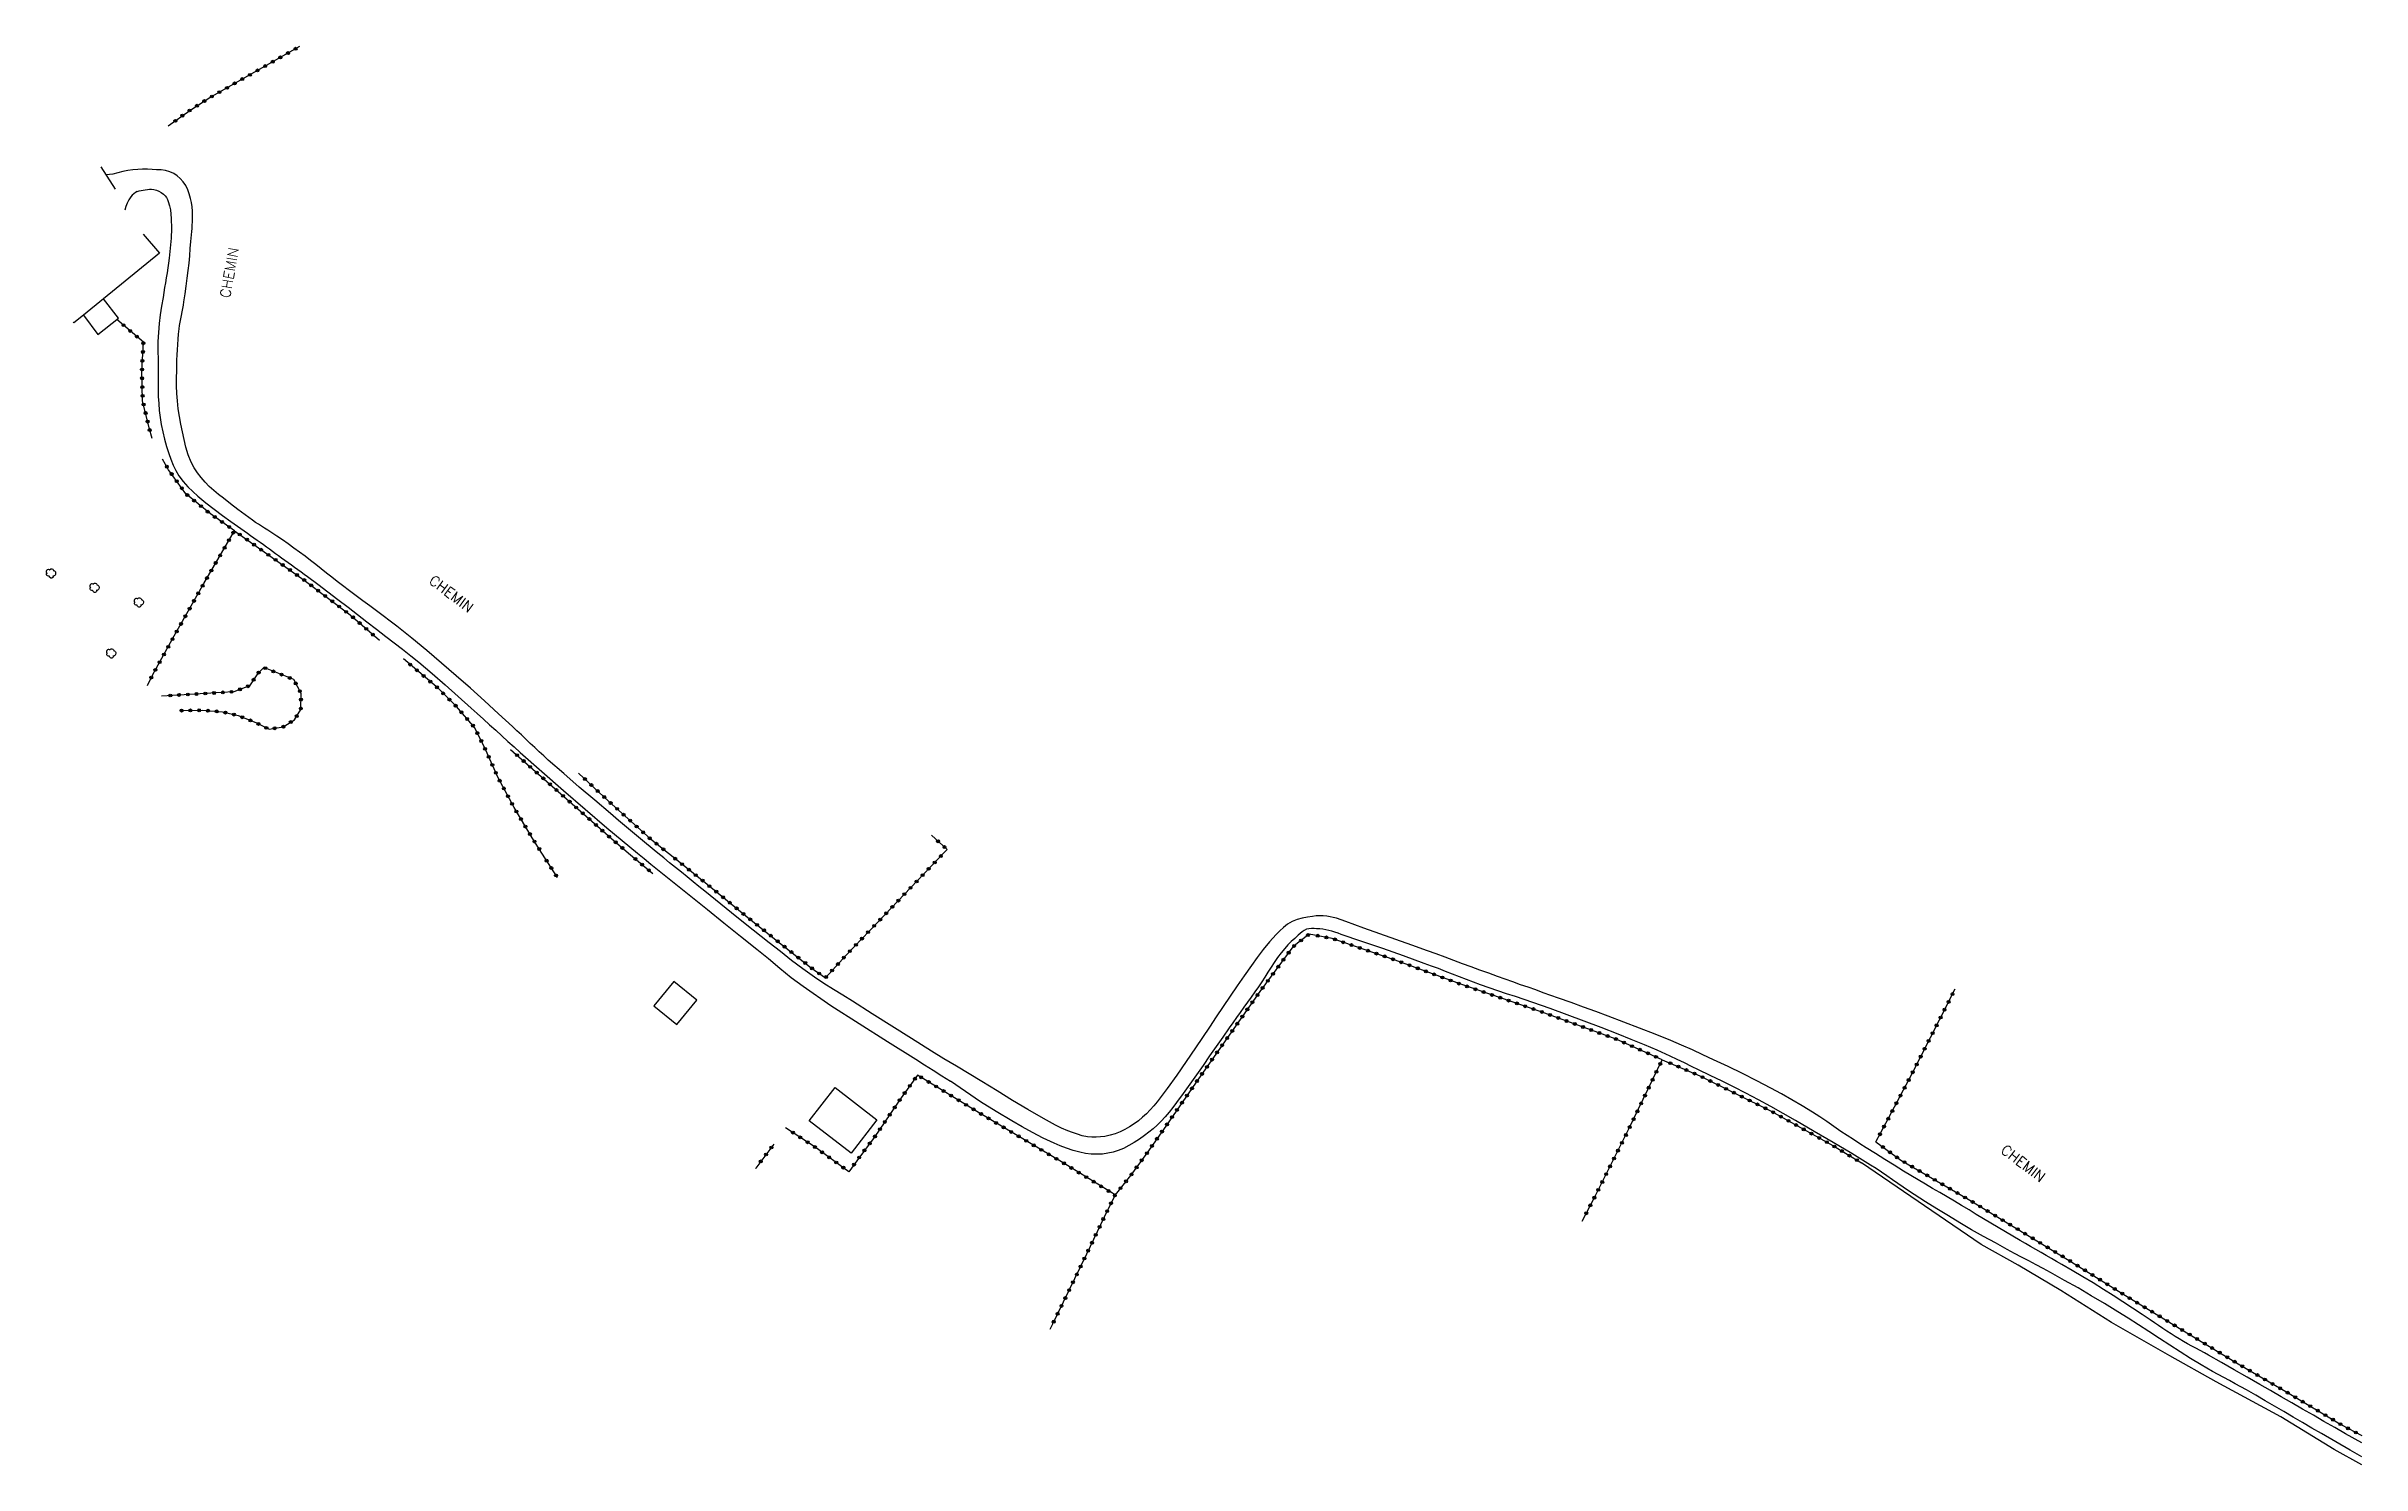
# Model space of a CAD drawing. Header units: millimetres. Extents: x 222014 to 223000, y 61000 to 62001.
# Drawn here: x 222604 to 223000, y 61566.4 to 61809 of the extents above; entities that cross this region are included whole.
import ezdxf
from ezdxf.enums import TextEntityAlignment as Align

# ---------------------------------------------------------------- set-up
doc = ezdxf.new("R2010")
doc.units = ezdxf.units.MM
doc.layers.get('0').update_dxf_attribs({"linetype": 'CONTINUOUS'})
for name, color, linetype in [('W0008', 7, 'CONTINUOUS'), ('W0071', 7, 'CONTINUOUS'), ('W0104', 1, 'CONTINUOUS'), ('W0300', 7, 'CONTINUOUS'), ('W0323', 7, 'CONTINUOUS'), ('W0330', 7, 'CONTINUOUS'), ('W0989', 7, 'CONTINUOUS')]:
    doc.layers.add(name, color=color, linetype=linetype)
doc.styles.get("Standard").update_dxf_attribs({"font": 'romans.shx', "width": 0.85})

msp = doc.modelspace()

# ---------------------------------------------------------------- texts
at = {"layer": 'W0989'}
for rotation, p in [(79.9221, (222635.29, 61770.31)), (322.6742, (222673.26, 61715.39)), (322.6742, (222942.1, 61617.97))]:
    msp.add_text('CHEMIN', height=1.75, rotation=rotation, dxfattribs=at).set_placement(p, align=Align.MIDDLE_CENTER)

# ---------------------------------------------------------------- blocks, each defined once
blk = doc.blocks.new('T300')
for p, q in [((-0.8, 0.51), (-0.86, 0.34)), ((-0.86, 0.34), (-0.86, 0.17)), ((-0.86, 0.17), (-0.74, 0.06)), ((-0.69, 0.63), (-0.8, 0.51)), ((-0.8, -0.06), (-0.74, 0.06)), ((-0.74, 0.06), (-0.69, 0.11)), ((-0.57, 0.69), (-0.69, 0.63)), ((-0.46, 0.69), (-0.57, 0.69)), ((-0.29, 0.63), (-0.46, 0.69)), ((-0.29, 0.63), (-0.17, 0.74)), ((-0.23, 0.57), (-0.29, 0.63)), ((-0.17, 0.74), (-0.06, 0.8)), ((-0.06, 0.8), (0.06, 0.8)), ((0.06, 0.8), (0.23, 0.74)), ((0.23, 0.74), (0.34, 0.63)), ((0.34, 0.63), (0.4, 0.51)), ((0.46, 0.46), (0.34, 0.46)), ((0.4, 0.51), (0.4, 0.46)), ((0.57, 0.4), (0.46, 0.46)), ((0.57, 0.4), (0.69, 0.29)), ((0.69, 0.29), (0.74, 0.17)), ((0.74, 0.06), (0.69, -0.17)), ((0.74, 0.17), (0.74, 0.06)), ((-0.8, -0.17), (-0.8, -0.06)), ((-0.8, -0.23), (-0.8, -0.17)), ((-0.74, -0.34), (-0.8, -0.23)), ((-0.69, -0.4), (-0.74, -0.34)), ((-0.51, -0.46), (-0.69, -0.4)), ((-0.4, -0.46), (-0.51, -0.46)), ((-0.4, -0.46), (-0.34, -0.46)), ((-0.34, -0.46), (-0.34, -0.4)), ((-0.34, -0.51), (-0.34, -0.46)), ((-0.29, -0.63), (-0.34, -0.51)), ((-0.17, -0.74), (-0.29, -0.63)), ((-0.06, -0.8), (-0.17, -0.74)), ((0.06, -0.8), (-0.06, -0.8)), ((0.17, -0.74), (0.06, -0.8)), ((0.23, -0.69), (0.17, -0.74)), ((0.29, -0.46), (0.23, -0.46)), ((0.29, -0.63), (0.23, -0.69)), ((0.46, -0.4), (0.29, -0.46)), ((0.34, -0.51), (0.29, -0.63)), ((0.34, -0.51), (0.34, -0.46)), ((0.57, -0.34), (0.46, -0.4)), ((0.63, -0.29), (0.57, -0.34)), ((0.69, -0.17), (0.63, -0.29))]:
    blk.add_line(p, q)
blk = doc.blocks.new('t323o')
at = {"color": 0, "linetype": 'Continuous'}
for radius in [0.25, 0.15]:
    blk.add_circle((0, 0), radius, dxfattribs=at)

# ---------------------------------------------------------------- linework, layer by layer
at = {"layer": 'W0008'}
msp.add_lwpolyline([(222615.81, 61784.63), (222613.35, 61788.41)], dxfattribs=at)
at = {"layer": 'W0071'}
for points in [[(222615.38, 61787.17), (222614.23, 61787.06)], [(222708.59, 61671), (222707.93, 61671.54), (222707.28, 61672.08), (222706.62, 61672.62), (222705.97, 61673.16), (222704.59, 61674.3), (222703.23, 61675.46), (222701.87, 61676.62), (222700.51, 61677.78), (222697.83, 61680.06), (222695.14, 61682.33), (222692.48, 61684.62), (222689.84, 61686.95), (222689.06, 61687.65), (222688.29, 61688.36), (222687.53, 61689.08), (222686.77, 61689.8), (222686.01, 61690.52), (222685.25, 61691.24), (222684.49, 61691.96), (222683.72, 61692.67), (222681.33, 61694.87), (222678.94, 61697.06), (222676.53, 61699.23), (222674.1, 61701.38), (222671.59, 61703.53), (222669.06, 61705.67), (222666.5, 61707.77), (222663.92, 61709.84), (222662.78, 61710.73), (222661.63, 61711.6), (222660.47, 61712.47), (222659.31, 61713.33), (222658.14, 61714.18), (222656.98, 61715.04), (222655.82, 61715.9), (222654.67, 61716.78), (222653.75, 61717.49), (222652.83, 61718.21), (222651.91, 61718.93), (222651, 61719.66), (222650.09, 61720.38), (222649.17, 61721.1), (222648.25, 61721.81), (222647.31, 61722.51), (222646.35, 61723.22), (222645.38, 61723.91), (222644.4, 61724.6), (222643.41, 61725.27), (222642.9, 61725.61), (222642.38, 61725.95), (222641.86, 61726.28), (222641.33, 61726.6), (222640.81, 61726.93), (222640.29, 61727.27), (222639.78, 61727.61), (222639.27, 61727.96), (222637.99, 61728.87), (222636.74, 61729.81), (222635.5, 61730.77), (222634.27, 61731.75), (222633.46, 61732.4), (222632.66, 61733.05), (222631.87, 61733.74), (222631.14, 61734.48), (222630.47, 61735.27), (222629.85, 61736.09), (222629.28, 61736.96), (222628.79, 61737.88), (222628.27, 61739.14), (222627.88, 61740.45), (222627.56, 61741.78), (222627.27, 61743.1), (222626.99, 61744.41), (222626.75, 61745.72), (222626.56, 61747.04), (222626.41, 61748.37), (222626.32, 61749.67), (222626.28, 61750.97), (222626.28, 61752.26), (222626.3, 61753.56), (222626.32, 61754.45), (222626.34, 61755.35), (222626.37, 61756.24), (222626.42, 61757.13), (222626.47, 61758.03), (222626.53, 61758.92), (222626.61, 61759.81), (222626.71, 61760.7), (222626.79, 61761.28), (222626.88, 61761.86), (222626.98, 61762.44), (222627.1, 61763.02), (222627.21, 61763.6), (222627.32, 61764.18), (222627.43, 61764.76), (222627.53, 61765.34), (222627.74, 61766.68), (222627.93, 61768.02), (222628.11, 61769.37), (222628.28, 61770.72), (222628.4, 61771.96), (222628.51, 61773.2), (222628.61, 61774.44), (222628.7, 61775.68), (222628.75, 61776.23), (222628.8, 61776.79), (222628.86, 61777.34), (222628.92, 61777.89), (222628.96, 61778.44), (222629, 61778.99), (222629.02, 61779.55), (222629.02, 61780.1), (222628.99, 61780.84), (222628.94, 61781.57), (222628.84, 61782.31), (222628.68, 61783.03), (222628.45, 61783.78), (222628.18, 61784.51), (222627.83, 61785.22), (222627.38, 61785.88), (222626.91, 61786.41), (222626.37, 61786.88), (222625.78, 61787.28), (222625.14, 61787.59), (222624.4, 61787.81), (222623.63, 61787.91), (222622.86, 61787.94), (222622.11, 61787.97), (222621.28, 61788), (222620.45, 61788.01), (222619.63, 61787.99), (222618.8, 61787.92), (222617.93, 61787.8), (222617.07, 61787.63), (222616.22, 61787.42), (222615.38, 61787.17)], [(222619.53, 61784.22), (222619.23, 61784.04), (222618.94, 61783.82), (222618.68, 61783.58), (222618.45, 61783.31), (222618.1, 61782.78), (222617.81, 61782.22), (222617.58, 61781.63), (222617.42, 61781.02)], [(222619.53, 61784.22), (222619.87, 61784.31), (222620.22, 61784.39), (222620.57, 61784.45), (222620.92, 61784.5), (222621.27, 61784.54), (222621.63, 61784.58), (222621.99, 61784.58), (222622.36, 61784.54), (222622.81, 61784.42), (222623.24, 61784.25), (222623.65, 61784.02), (222624.03, 61783.74), (222624.3, 61783.47), (222624.52, 61783.16), (222624.7, 61782.82), (222624.86, 61782.48), (222625.08, 61781.78), (222625.22, 61781.06), (222625.3, 61780.34), (222625.35, 61779.61), (222625.39, 61777.9), (222625.32, 61776.2), (222625.18, 61774.5), (222625.01, 61772.8), (222624.91, 61771.96), (222624.79, 61771.12), (222624.65, 61770.28), (222624.51, 61769.45), (222624.36, 61768.61), (222624.22, 61767.78), (222624.08, 61766.94), (222623.95, 61766.1), (222623.72, 61764.61), (222623.49, 61763.12), (222623.3, 61761.61), (222623.16, 61760.11), (222623.09, 61758.54), (222623.09, 61756.98), (222623.12, 61755.41), (222623.13, 61753.85), (222623.12, 61752.67), (222623.11, 61751.49), (222623.11, 61750.31), (222623.15, 61749.14), (222623.22, 61747.93), (222623.32, 61746.72), (222623.46, 61745.52), (222623.65, 61744.32), (222623.91, 61743.07), (222624.21, 61741.83), (222624.56, 61740.6), (222624.96, 61739.38), (222625.31, 61738.39), (222625.69, 61737.41), (222626.14, 61736.46), (222626.67, 61735.54), (222627.39, 61734.58), (222628.2, 61733.7), (222629.05, 61732.87), (222629.93, 61732.07), (222631.28, 61730.92), (222632.7, 61729.84), (222634.13, 61728.79), (222635.57, 61727.75), (222636.12, 61727.35), (222636.68, 61726.95), (222637.25, 61726.55), (222637.81, 61726.16), (222638.38, 61725.76), (222638.94, 61725.37), (222639.5, 61724.97), (222640.06, 61724.57), (222640.59, 61724.2), (222641.11, 61723.82), (222641.63, 61723.44), (222642.16, 61723.06), (222642.68, 61722.68), (222643.2, 61722.3), (222643.72, 61721.91), (222644.24, 61721.53), (222644.8, 61721.13), (222645.35, 61720.73), (222645.91, 61720.33), (222646.46, 61719.93), (222647.02, 61719.53), (222647.57, 61719.13), (222648.12, 61718.72), (222648.67, 61718.32), (222650.41, 61717.02), (222652.14, 61715.72), (222653.87, 61714.41), (222655.59, 61713.1), (222657.21, 61711.85), (222658.82, 61710.6), (222660.44, 61709.34), (222662.05, 61708.08), (222663.47, 61706.99), (222664.9, 61705.9), (222666.32, 61704.8), (222667.72, 61703.67), (222669.99, 61701.75), (222672.22, 61699.8), (222674.43, 61697.82), (222676.64, 61695.84), (222677.69, 61694.9), (222678.75, 61693.95), (222679.8, 61692.99), (222680.85, 61692.04), (222681.89, 61691.08), (222682.94, 61690.13), (222684, 61689.18), (222685.06, 61688.24), (222688.73, 61684.98), (222692.42, 61681.74), (222696.13, 61678.52), (222699.87, 61675.34), (222701.18, 61674.25), (222702.49, 61673.16), (222703.81, 61672.08), (222705.13, 61671)], [(222705.13, 61671), (222706.27, 61670.08), (222707.41, 61669.16), (222708.55, 61668.24), (222709.69, 61667.33), (222710.83, 61666.41), (222711.97, 61665.5), (222713.11, 61664.58), (222714.25, 61663.66), (222717.07, 61661.38), (222719.89, 61659.11), (222722.71, 61656.84), (222725.53, 61654.57), (222727.49, 61652.97), (222729.44, 61651.36), (222731.41, 61649.77), (222733.43, 61648.25), (222738.16, 61644.98), (222743, 61641.87), (222747.88, 61638.82), (222752.73, 61635.75), (222754.2, 61634.81), (222755.67, 61633.88), (222757.14, 61632.94), (222758.62, 61632.01)], [(222755.37, 61637.17), (222751.99, 61639.29), (222748.61, 61641.42), (222745.24, 61643.55), (222741.86, 61645.68), (222740.23, 61646.7), (222738.6, 61647.71), (222736.97, 61648.73), (222735.38, 61649.8), (222733.4, 61651.22), (222731.46, 61652.68), (222729.54, 61654.17), (222727.63, 61655.67), (222724.86, 61657.85), (222722.11, 61660.07), (222719.37, 61662.29), (222716.63, 61664.51), (222715.62, 61665.32), (222714.62, 61666.13), (222713.61, 61666.94), (222712.61, 61667.75), (222711.6, 61668.56), (222710.6, 61669.37), (222709.59, 61670.19), (222708.59, 61671)], [(222910.93, 61623.41), (222909.74, 61624.26), (222908.53, 61625.1), (222907.3, 61625.91), (222906.06, 61626.7), (222904.32, 61627.77), (222902.55, 61628.81), (222900.77, 61629.82), (222898.97, 61630.8), (222896.54, 61632.07), (222894.09, 61633.3), (222891.63, 61634.5), (222889.16, 61635.68), (222887.34, 61636.53), (222885.52, 61637.35), (222883.68, 61638.16), (222881.84, 61638.95), (222879.17, 61640.04), (222876.49, 61641.09), (222873.8, 61642.12), (222871.11, 61643.14), (222869, 61643.93), (222866.88, 61644.7), (222864.77, 61645.46), (222862.65, 61646.22), (222861.34, 61646.69), (222860.03, 61647.15), (222858.73, 61647.61), (222857.42, 61648.07), (222856.11, 61648.52), (222854.8, 61648.98), (222853.49, 61649.45), (222852.18, 61649.91), (222850.69, 61650.46), (222849.19, 61651.01), (222847.7, 61651.56), (222846.21, 61652.11), (222844.72, 61652.67), (222843.22, 61653.22), (222841.73, 61653.77), (222840.23, 61654.31), (222837.52, 61655.3), (222834.81, 61656.27), (222832.09, 61657.24), (222829.36, 61658.18), (222827.8, 61658.75), (222826.24, 61659.35), (222824.64, 61659.88), (222823, 61660.24), (222822.39, 61660.3), (222821.78, 61660.3), (222821.18, 61660.27), (222820.57, 61660.2), (222819.68, 61660.07), (222818.79, 61659.91), (222817.92, 61659.67), (222817.07, 61659.32), (222816.3, 61658.86), (222815.6, 61658.31), (222814.95, 61657.71), (222814.32, 61657.09), (222813.18, 61655.83), (222812.12, 61654.51), (222811.11, 61653.15), (222810.11, 61651.78), (222808.86, 61650.06), (222807.65, 61648.32), (222806.45, 61646.56), (222805.27, 61644.79), (222804.1, 61643.02), (222802.92, 61641.25), (222801.73, 61639.49), (222800.53, 61637.74), (222798.93, 61635.4), (222797.35, 61633.05), (222795.71, 61630.73), (222793.98, 61628.48), (222793.4, 61627.78), (222792.8, 61627.1), (222792.17, 61626.45), (222791.5, 61625.83), (222790.79, 61625.24), (222790.05, 61624.69), (222789.27, 61624.18), (222788.46, 61623.73), (222787.65, 61623.35), (222786.81, 61623.03), (222785.94, 61622.77), (222785.06, 61622.57), (222784.31, 61622.47), (222783.56, 61622.43), (222782.8, 61622.44), (222782.05, 61622.51), (222781.18, 61622.68), (222780.34, 61622.92), (222779.51, 61623.22), (222778.7, 61623.54), (222777.64, 61624), (222776.6, 61624.51), (222775.58, 61625.05), (222774.57, 61625.61), (222771.88, 61627.14), (222769.23, 61628.73), (222766.6, 61630.35), (222763.97, 61631.96), (222761.82, 61633.26), (222759.67, 61634.56), (222757.52, 61635.86), (222755.37, 61637.17)], [(223000, 61567.76), (222998.03, 61568.9), (222995.56, 61570.32), (222993.1, 61571.75), (222991.49, 61572.68), (222989.89, 61573.61), (222988.29, 61574.55), (222986.69, 61575.48), (222985.09, 61576.42), (222983.49, 61577.35), (222981.89, 61578.28), (222980.28, 61579.19), (222979.31, 61579.73), (222978.34, 61580.26), (222977.37, 61580.79), (222976.4, 61581.31), (222975.43, 61581.84), (222974.46, 61582.37), (222973.5, 61582.91), (222972.55, 61583.47), (222970.74, 61584.57), (222968.94, 61585.69), (222967.16, 61586.84), (222965.39, 61588), (222963.62, 61589.16), (222961.85, 61590.32), (222960.06, 61591.46), (222958.27, 61592.58), (222956.01, 61593.95), (222953.75, 61595.3), (222951.48, 61596.64), (222949.19, 61597.94), (222947.97, 61598.62), (222946.75, 61599.29), (222945.53, 61599.95), (222944.3, 61600.6), (222943.06, 61601.25), (222941.84, 61601.9), (222940.61, 61602.56), (222939.39, 61603.23), (222937.35, 61604.34), (222935.32, 61605.46), (222933.29, 61606.6), (222931.28, 61607.76), (222929.31, 61608.95), (222927.34, 61610.16), (222925.39, 61611.39), (222923.45, 61612.64), (222922.51, 61613.26), (222921.58, 61613.89), (222920.65, 61614.52), (222919.73, 61615.16), (222918.8, 61615.8), (222917.87, 61616.43), (222916.93, 61617.05), (222915.98, 61617.66), (222912.81, 61619.62), (222909.6, 61621.53), (222906.37, 61623.4), (222903.14, 61625.26), (222901.04, 61626.47), (222898.93, 61627.66), (222896.81, 61628.84), (222894.67, 61629.98), (222892.66, 61631.01), (222890.62, 61632), (222888.58, 61632.97), (222886.55, 61633.96), (222885.35, 61634.55), (222884.15, 61635.15), (222882.95, 61635.74), (222881.73, 61636.31), (222879.53, 61637.29), (222877.31, 61638.24), (222875.08, 61639.16), (222872.84, 61640.06), (222869.94, 61641.19), (222867.03, 61642.3), (222864.12, 61643.38), (222861.19, 61644.44), (222859.71, 61644.96), (222858.23, 61645.48), (222856.74, 61645.98), (222855.25, 61646.48), (222853.76, 61646.98), (222852.27, 61647.48), (222850.79, 61647.99), (222849.31, 61648.52), (222848.1, 61648.96), (222846.89, 61649.41), (222845.69, 61649.87), (222844.49, 61650.33), (222843.29, 61650.8), (222842.09, 61651.26), (222840.88, 61651.71), (222839.67, 61652.16), (222836.12, 61653.44), (222832.57, 61654.69), (222829, 61655.93), (222825.43, 61657.13), (222824.92, 61657.31), (222824.4, 61657.49), (222823.88, 61657.65), (222823.36, 61657.79), (222822.84, 61657.9), (222822.31, 61657.99), (222821.79, 61658.05), (222821.26, 61658.09), (222820.83, 61658.11), (222820.39, 61658.13), (222819.94, 61658.1), (222819.51, 61657.99), (222819.12, 61657.8), (222818.76, 61657.54), (222818.44, 61657.25), (222818.12, 61656.97), (222817.51, 61656.44), (222816.91, 61655.9), (222816.34, 61655.33), (222815.8, 61654.73), (222815.17, 61653.95), (222814.58, 61653.15), (222814.01, 61652.33), (222813.47, 61651.5), (222812.94, 61650.66), (222812.4, 61649.82), (222811.86, 61648.99), (222811.3, 61648.17), (222810.68, 61647.28), (222810.06, 61646.41), (222809.44, 61645.53), (222808.82, 61644.65), (222808.19, 61643.77), (222807.57, 61642.9), (222806.94, 61642.02), (222806.32, 61641.14), (222805.19, 61639.54), (222804.07, 61637.93), (222802.96, 61636.32), (222801.84, 61634.71), (222800.72, 61633.1), (222799.59, 61631.51), (222798.44, 61629.92), (222797.27, 61628.35), (222796.65, 61627.53), (222796.03, 61626.72), (222795.38, 61625.92), (222794.69, 61625.16), (222794.01, 61624.5), (222793.3, 61623.87), (222792.56, 61623.28), (222791.8, 61622.71), (222790.94, 61622.11), (222790.06, 61621.52), (222789.15, 61620.98), (222788.2, 61620.52), (222787.34, 61620.18), (222786.45, 61619.89), (222785.55, 61619.67), (222784.63, 61619.54), (222783.65, 61619.5), (222782.68, 61619.54), (222781.71, 61619.66), (222780.76, 61619.84), (222779.62, 61620.14), (222778.5, 61620.53), (222777.42, 61620.97), (222776.34, 61621.43), (222774.49, 61622.29), (222772.67, 61623.22), (222770.88, 61624.19), (222769.11, 61625.21), (222766.43, 61626.81), (222763.79, 61628.48), (222761.18, 61630.22), (222758.62, 61632.01)], [(223000, 61570.15), (222997.22, 61571.71), (222995.38, 61572.76), (222993.55, 61573.8), (222991.73, 61574.86), (222989.9, 61575.91), (222988.08, 61576.97), (222986.25, 61578.03), (222984.43, 61579.08), (222982.6, 61580.13), (222980.4, 61581.38), (222978.2, 61582.63), (222976, 61583.88), (222973.8, 61585.12), (222973.09, 61585.52), (222972.38, 61585.92), (222971.66, 61586.31), (222970.94, 61586.7), (222970.23, 61587.1), (222969.52, 61587.5), (222968.81, 61587.91), (222968.11, 61588.34), (222967.39, 61588.79), (222966.67, 61589.25), (222965.96, 61589.72), (222965.25, 61590.2), (222964.55, 61590.68), (222963.84, 61591.16), (222963.14, 61591.64), (222962.43, 61592.11), (222960.78, 61593.19), (222959.14, 61594.27), (222957.49, 61595.34), (222955.83, 61596.4), (222954.06, 61597.49), (222952.29, 61598.56), (222950.5, 61599.62), (222948.71, 61600.67), (222947.83, 61601.19), (222946.94, 61601.7), (222946.05, 61602.2), (222945.16, 61602.7), (222944.27, 61603.21), (222943.38, 61603.71), (222942.5, 61604.22), (222941.61, 61604.73), (222940.35, 61605.47), (222939.1, 61606.22), (222937.84, 61606.97), (222936.59, 61607.72), (222935.34, 61608.47), (222934.09, 61609.22), (222932.84, 61609.98), (222931.58, 61610.72), (222930.34, 61611.46), (222929.1, 61612.2), (222927.86, 61612.94), (222926.61, 61613.67), (222925.37, 61614.41), (222924.13, 61615.15), (222922.89, 61615.89), (222921.66, 61616.64), (222920.05, 61617.63), (222918.45, 61618.62), (222916.85, 61619.62), (222915.26, 61620.63), (222914.18, 61621.32), (222913.09, 61622.01), (222912.01, 61622.71), (222910.93, 61623.41)]]:
    msp.add_lwpolyline(points, dxfattribs=at)
at = {"layer": 'W0104'}
for points in [[(222620.54, 61776.92), (222623.35, 61773.66), (222613.78, 61765.87)], [(222610.37, 61763.06), (222608.71, 61761.73), (222608.61, 61761.86)]]:
    msp.add_lwpolyline(points, dxfattribs=at)
for points in [[(222613.78, 61765.87), (222610.34, 61763.04), (222612.83, 61759.76), (222616.31, 61762.52)], [(222711.83, 61641.68), (222715.23, 61645.89), (222711.29, 61649.08), (222707.89, 61644.88)], [(222738.91, 61630.92), (222746.01, 61625.37), (222741.64, 61619.72), (222734.49, 61625.21)]]:
    msp.add_lwpolyline(points, close=True, dxfattribs=at)
at = {"layer": 'W0323'}
for points in [[(222624.84, 61795.42), (222624.84, 61795.42), (222628.51, 61798.08), (222631.94, 61800.26), (222647.36, 61809.05)], [(222620.6, 61758.41), (222616.05, 61762.31)], [(222622.08, 61741.95), (222621.56, 61743.77), (222620.47, 61748.42), (222620.34, 61753.46), (222620.6, 61758.41)], [(222636.17, 61726.18), (222632.07, 61729.04), (222627.86, 61732.47), (222624.91, 61736.6), (222623.85, 61738.43)], [(222621.27, 61699.72), (222622.19, 61701.57), (222625.88, 61708.18), (222630.95, 61717.17), (222636.17, 61726.18), (222640.27, 61723.25), (222648.1, 61717.74), (222655.95, 61711.79), (222660.95, 61707.43)], [(222627.04, 61695.4), (222630.65, 61695.46), (222634.13, 61695.18), (222636.83, 61694.54), (222639.82, 61693.36), (222642.08, 61692.24), (222644.48, 61692.61), (222646.44, 61693.85), (222647.51, 61695.61), (222647.56, 61698.32), (222646.33, 61700.72), (222641.19, 61702.77), (222640.13, 61701.72), (222638.77, 61699.67), (222636.05, 61698.64), (222633.93, 61698.49), (222627.55, 61698.13), (222623.69, 61697.9)], [(222688.76, 61671), (222687.09, 61673.64), (222684, 61678.81), (222681.27, 61683.89), (222679.17, 61688.61), (222677.26, 61692.47), (222674.15, 61696.08), (222671.04, 61699.18), (222665.08, 61704.24)], [(222683.38, 61688.77), (222701.1, 61673.1), (222703.59, 61671)], [(222695.01, 61684.71), (222700.22, 61679.86), (222707.3, 61673.46), (222710.39, 61671)], [(222691.4, 61666.84), (222688.76, 61671)], [(222703.59, 61671), (222707.7, 61667.54)], [(222710.39, 61671), (222712.32, 61669.45), (222717.02, 61665.69), (222723.64, 61660.29), (222728.82, 61656.16), (222734.82, 61651.42), (222737.23, 61649.67), (222740.84, 61653.64), (222747.39, 61660.47), (222757.44, 61671)], [(222757.44, 61671), (222758.06, 61671.64), (222755.39, 61674.08)], [(222819.98, 61657.17), (222817.2, 61654.97), (222811.56, 61647.35), (222801.07, 61632.42), (222795.08, 61623.77), (222792.24, 61619.7), (222789.44, 61615.85), (222786.78, 61612.54)], [(222880.38, 61635.68), (222872.5, 61639.2), (222859.69, 61643.89), (222845.91, 61648.59), (222834.71, 61652.74), (222823.93, 61656.42), (222819.98, 61657.17)], [(222916.9, 61621.61), (222918.64, 61624.85), (222923.12, 61633.34), (222927.77, 61642.52), (222930.48, 61647.81)], [(222866.69, 61608.09), (222868.88, 61612.32), (222874.66, 61623.83), (222880.38, 61635.68)], [(222880.38, 61635.68), (222886.82, 61632.91), (222899.01, 61626.88), (222909.55, 61621), (222914.44, 61618.03)], [(222786.78, 61612.54), (222777.89, 61618.04), (222763.4, 61626.68), (222753, 61633.05), (222750.2, 61629.14), (222745.61, 61622.39), (222742.6, 61618.41), (222741.27, 61616.52)], [(222741.27, 61616.52), (222735.47, 61620.73), (222730.43, 61624.04)], [(222728.43, 61621.22), (222725.32, 61617.15), (222725.27, 61617.08)], [(222916.9, 61621.61), (222921.18, 61618.51), (222932.7, 61611.81), (222944.18, 61604.86), (222949.97, 61601.35), (222959.59, 61595.33), (222970.64, 61588.64), (222979.14, 61583.5), (222987.02, 61578.9), (222996.52, 61573.25), (223000, 61571.37)], [(222786.78, 61612.54), (222784.92, 61608.75), (222781.91, 61602.43), (222778.84, 61596.07), (222776.11, 61590.47), (222775.65, 61589.52)]]:
    msp.add_lwpolyline(points, dxfattribs=at)
at = {"layer": 'W0330'}
msp.add_lwpolyline([(223000, 61566.4), (222995.3, 61569.01), (222986.19, 61574.57), (222975.12, 61580.59), (222967.21, 61585.03), (222957.2, 61590.74), (222948.57, 61596.2), (222941.26, 61600.56), (222934.94, 61604.09), (222914.44, 61618.03)], dxfattribs=at)

# ---------------------------------------------------------------- block references
at = {"layer": 'W0300'}
for p in [(222604.85, 61718.87), (222612.27, 61716.42), (222619.89, 61713.88), (222615.13, 61705.19)]:
    msp.add_blockref('T300', p, dxfattribs=at)
at = {"layer": 'W0323'}
for p, rotation in [((222641.42, 61805.66), 29.69251299974563), ((222642.72, 61806.4), 29.69251299974563), ((222644.02, 61807.15), 29.69251299974563), ((222645.33, 61807.89), 29.69251299974563), ((222646.63, 61808.63), 29.69251299974563), ((222633.6, 61801.2), 29.69251299974563), ((222634.9, 61801.94), 29.69251299974563), ((222636.2, 61802.69), 29.69251299974563), ((222637.51, 61803.43), 29.69251299974563), ((222638.81, 61804.17), 29.69251299974563), ((222640.11, 61804.92), 29.69251299974563), ((222627.27, 61797.18), 35.87581482097828), ((222628.49, 61798.06), 35.87581482097828), ((222629.75, 61798.87), 32.44198238347131), ((222631.02, 61799.67), 32.44198238347131), ((222632.3, 61800.46), 29.69251299974563), ((222626.06, 61796.3), 35.87581482097828), ((222617.19, 61761.34), 139.4121864706894), ((222618.33, 61760.36), 139.4121864706894), ((222619.47, 61759.38), 139.4121864706894), ((222620.59, 61758.25), 86.98235331810616), ((222620.36, 61753.75), 86.98235331810616), ((222620.43, 61755.25), 86.98235331810616), ((222620.51, 61756.75), 86.98235331810616), ((222620.37, 61752.25), 91.50085608743353), ((222620.41, 61750.75), 91.50085608743353), ((222620.45, 61749.25), 91.50085608743353), ((222620.62, 61747.77), 103.189698399671), ((222620.97, 61746.31), 103.189698399671), ((222621.31, 61744.85), 103.189698399671), ((222621.67, 61743.4), 105.8206502250033), ((222624.6, 61737.13), 120.1330352788451), ((222625.43, 61735.88), 125.5704564442789), ((222626.3, 61734.66), 125.5704564442789), ((222627.17, 61733.44), 125.5704564442789), ((222628.11, 61732.27), 140.8093699029336), ((222629.27, 61731.33), 140.8093699029336), ((222630.43, 61730.38), 140.8093699029336), ((222631.59, 61729.43), 140.8093699029336), ((222632.8, 61728.54), 145.127236283342), ((222634.03, 61727.68), 145.127236283342), ((222635.26, 61726.82), 145.127236283342), ((222635.98, 61725.86), 59.90510954237332), ((222633.72, 61721.96), 59.90510954237332), ((222634.48, 61723.26), 59.90510954237332), ((222635.23, 61724.56), 59.90510954237332), ((222637.08, 61725.53), 324.4133932876978), ((222638.3, 61724.66), 324.4133932876978), ((222639.52, 61723.79), 324.4133932876978), ((222640.74, 61722.92), 324.8398985507519), ((222641.97, 61722.05), 324.8398985507519), ((222631.47, 61718.07), 59.90510954237332), ((222632.22, 61719.37), 59.90510954237332), ((222632.97, 61720.67), 59.90510954237332), ((222643.2, 61721.19), 324.8398985507519), ((222644.42, 61720.32), 324.8398985507519), ((222645.65, 61719.46), 324.8398985507519), ((222646.88, 61718.6), 324.8398985507519), ((222629.25, 61714.16), 60.60715043297836), ((222629.98, 61715.46), 60.60715043297836), ((222630.72, 61716.77), 60.60715043297836), ((222648.1, 61717.73), 322.9044471558354), ((222649.3, 61716.83), 322.9044471558354), ((222650.49, 61715.92), 322.9044471558354), ((222651.69, 61715.02), 322.9044471558354), ((222652.89, 61714.11), 322.9044471558354), ((222627.04, 61710.23), 60.60715043297836), ((222627.78, 61711.54), 60.60715043297836), ((222628.51, 61712.85), 60.60715043297836), ((222654.08, 61713.21), 322.9044471558354), ((222655.28, 61712.3), 322.9044471558354), ((222656.45, 61711.36), 318.8417248805574), ((222657.58, 61710.38), 318.8417248805574), ((222624.84, 61706.31), 60.81241838587292), ((222625.57, 61707.62), 60.81241838587292), ((222626.3, 61708.93), 60.60715043297836), ((222658.71, 61709.39), 318.8417248805574), ((222659.84, 61708.4), 318.8417248805574), ((222622.64, 61702.38), 60.81241838587292), ((222623.37, 61703.69), 60.81241838587292), ((222624.11, 61705), 60.81241838587292), ((222641.44, 61702.67), 158.2524344925963), ((222642.83, 61702.11), 158.2524344925963), ((222666.22, 61703.27), 139.6418833410028), ((222667.36, 61702.3), 139.6418833410028), ((222621.94, 61701.06), 63.565584636703), ((222628.19, 61698.16), 183.2779128068593), ((222629.68, 61698.25), 183.2779128068593), ((222631.18, 61698.33), 183.2779128068593), ((222632.68, 61698.42), 183.2779128068593), ((222634.18, 61698.51), 184.0071215921226), ((222635.67, 61698.61), 184.0071215921226), ((222637.1, 61699.04), 200.7824365254871), ((222638.5, 61699.57), 200.7824365254871), ((222639.44, 61700.68), 236.2970032674851), ((222640.31, 61701.9), 224.7825597557683), ((222644.22, 61701.56), 158.2524344925963), ((222645.62, 61701), 158.2524344925963), ((222646.66, 61700.06), 117.126383431426), ((222647.35, 61698.73), 117.126383431426), ((222668.51, 61701.33), 139.6418833410028), ((222669.65, 61700.36), 139.6418833410028), ((222670.79, 61699.39), 139.6418833410028), ((222671.87, 61698.35), 135.1475741218924), ((222625.19, 61697.99), 183.2996044749026), ((222626.69, 61698.08), 183.2996044749026), ((222627.14, 61695.41), 0.8087451356157505), ((222628.64, 61695.43), 0.8087451356157505), ((222630.14, 61695.45), 0.8087451356157505), ((222631.64, 61695.38), 355.5282358266016), ((222633.13, 61695.26), 355.5282358266016), ((222634.61, 61695.07), 346.5635857377204), ((222636.07, 61694.72), 346.5635857377204), ((222637.5, 61694.27), 338.4209619411865), ((222646.82, 61694.47), 58.66407425190219), ((222647.52, 61695.78), 89.09229462098938), ((222647.54, 61697.28), 89.09229462098938), ((222672.94, 61697.29), 135.1475741218924), ((222674, 61696.23), 135.1475741218924), ((222674.99, 61695.11), 130.7654878868296), ((222638.9, 61693.72), 338.4209619411865), ((222640.27, 61693.13), 333.5873308561024), ((222641.62, 61692.46), 333.5873308561024), ((222643.05, 61692.39), 8.805156336063538), ((222644.53, 61692.64), 32.25694321231099), ((222645.8, 61693.44), 32.25694321231099), ((222675.97, 61693.97), 130.7654878868296), ((222676.95, 61692.83), 130.7654878868296), ((222677.71, 61691.56), 116.2080727463597), ((222678.38, 61690.21), 116.2080727463597), ((222679.04, 61688.86), 116.2080727463597), ((222679.66, 61687.5), 114.0662222413499), ((222684.51, 61687.78), 318.5054858196908), ((222685.63, 61686.78), 318.5054858196908), ((222680.27, 61686.13), 114.0662222413499), ((222680.88, 61684.76), 114.0662222413499), ((222681.53, 61683.41), 118.2792372356722), ((222686.75, 61685.79), 318.5054858196908), ((222687.88, 61684.79), 318.5054858196908), ((222689, 61683.8), 318.5054858196908), ((222690.13, 61682.81), 318.5054858196908), ((222696.11, 61683.69), 317.044798740873), ((222697.21, 61682.66), 317.044798740873), ((222682.24, 61682.09), 118.2792372356722), ((222682.95, 61680.77), 118.2792372356722), ((222683.66, 61679.45), 118.2792372356722), ((222691.25, 61681.81), 318.5054858196908), ((222692.37, 61680.82), 318.5054858196908), ((222693.5, 61679.83), 318.5054858196908), ((222694.62, 61678.83), 318.5054858196908), ((222698.31, 61681.64), 317.044798740873), ((222699.41, 61680.62), 317.044798740873), ((222700.51, 61679.6), 317.9092568882936), ((222701.62, 61678.6), 317.9092568882936), ((222684.4, 61678.14), 120.8038040536698), ((222685.17, 61676.85), 120.8038040536698), ((222685.94, 61675.57), 120.8038040536698), ((222695.74, 61677.84), 318.5054858196908), ((222696.87, 61676.84), 318.5054858196908), ((222697.99, 61675.85), 318.5054858196908), ((222699.11, 61674.86), 318.5054858196908), ((222702.73, 61677.59), 317.9092568882936), ((222703.85, 61676.59), 317.9092568882936), ((222704.96, 61675.58), 317.9092568882936), ((222706.07, 61674.58), 317.9092568882936), ((222686.71, 61674.28), 120.8038040536698), ((222687.49, 61673), 122.3506478605072), ((222688.3, 61671.73), 122.3506478605072), ((222700.24, 61673.86), 318.5054858196908), ((222701.37, 61672.88), 319.921545348017), ((222702.51, 61671.91), 319.921545348017), ((222707.19, 61673.57), 317.9092568882936), ((222708.35, 61672.63), 321.3624733592983), ((222709.52, 61671.69), 321.3624733592983), ((222756.5, 61673.06), 137.5786658423579), ((222756.98, 61670.51), 46.33551366824677), ((222757.61, 61672.05), 137.5786658423579), ((222689.56, 61669.73), 122.3506478605043), ((222690.37, 61668.47), 122.3506478605043), ((222691.17, 61667.2), 122.3506478605043), ((222704.74, 61670.03), 319.9215453479725), ((222705.89, 61669.07), 319.9215453479725), ((222707.04, 61668.1), 319.9215453479725), ((222711.56, 61670.06), 321.362473359238), ((222712.73, 61669.13), 321.3372198191214), ((222713.9, 61668.19), 321.3372198191214), ((222715.07, 61667.25), 321.3372198191214), ((222753.87, 61667.25), 46.33551366824677), ((222754.9, 61668.34), 46.33551366824677), ((222755.94, 61669.42), 46.33551366824677), ((222716.24, 61666.32), 321.3372198191214), ((222717.41, 61665.37), 320.7856796699714), ((222718.57, 61664.43), 320.7856796699714), ((222719.74, 61663.48), 320.7856796699714), ((222720.9, 61662.53), 320.7856796699714), ((222749.73, 61662.91), 46.33551366824677), ((222750.76, 61664), 46.33551366824677), ((222751.8, 61665.08), 46.33551366824677), ((222752.83, 61666.17), 46.33551366824677), ((222722.06, 61661.58), 320.7856796699714), ((222723.22, 61660.63), 320.7856796699714), ((222724.39, 61659.69), 321.4212171177908), ((222725.56, 61658.76), 321.4212171177908), ((222745.58, 61658.58), 46.16022971812502), ((222746.62, 61659.66), 46.16022971812502), ((222747.65, 61660.74), 46.33551366824677), ((222748.69, 61661.83), 46.33551366824677), ((222726.74, 61657.82), 321.4212171177908), ((222727.91, 61656.89), 321.4212171177908), ((222729.08, 61655.95), 321.6513562759382), ((222730.26, 61655.02), 321.6513562759382), ((222742.46, 61655.33), 46.16022971812502), ((222743.5, 61656.41), 46.16022971812502), ((222744.54, 61657.5), 46.16022971812502), ((222817.42, 61655.15), 218.3796293548191), ((222818.6, 61656.08), 218.3796293548191), ((222819.77, 61657.01), 218.3796293548191), ((222821.45, 61656.89), 169.2463740313806), ((222822.93, 61656.61), 169.2463740313806), ((222824.38, 61656.27), 161.1497448046249), ((222825.8, 61655.78), 161.1497448046249), ((222827.22, 61655.3), 161.1497448046249), ((222828.64, 61654.81), 161.1497448046249), ((222731.43, 61654.09), 321.6513562759382), ((222732.61, 61653.16), 321.6513562759382), ((222733.79, 61652.23), 321.6513562759382), ((222734.97, 61651.31), 324.0929659797907), ((222738.38, 61650.94), 47.73205248549715), ((222739.39, 61652.05), 47.73205248549715), ((222740.4, 61653.16), 47.73205248549715), ((222741.42, 61654.25), 46.16022971812502), ((222814.69, 61651.58), 233.4927290282014), ((222815.58, 61652.79), 233.4927290282014), ((222816.48, 61653.99), 233.4927290282014), ((222830.06, 61654.33), 161.1497448046249), ((222831.48, 61653.84), 161.1497448046249), ((222832.9, 61653.36), 161.1497448046249), ((222834.32, 61652.87), 161.1497448046249), ((222835.73, 61652.36), 159.6577167951808), ((222837.14, 61651.84), 159.6577167951808), ((222838.54, 61651.32), 159.6577167951808), ((222839.95, 61650.8), 159.6577167951808), ((222736.18, 61650.43), 324.0929659797907), ((222737.37, 61649.83), 47.73205248549715), ((222811.14, 61646.75), 234.9048082479815), ((222812.02, 61647.96), 233.4927290282014), ((222812.91, 61649.17), 233.4927290282014), ((222813.8, 61650.37), 233.4927290282014), ((222841.36, 61650.28), 159.6577167951808), ((222842.76, 61649.75), 159.6577167951808), ((222844.17, 61649.23), 159.6577167951808), ((222845.58, 61648.71), 159.6577167951808), ((222846.99, 61648.22), 161.1867188467713), ((222848.41, 61647.74), 161.1867188467713), ((222849.83, 61647.25), 161.1867188467713), ((222851.25, 61646.77), 161.1867188467713), ((222930.02, 61646.91), 62.84261774270946), ((222808.55, 61643.06), 234.9048082479815), ((222809.41, 61644.29), 234.9048082479815), ((222810.28, 61645.52), 234.9048082479815), ((222852.67, 61646.28), 161.1867188467713), ((222854.09, 61645.8), 161.1867188467713), ((222855.51, 61645.32), 161.1867188467713), ((222856.93, 61644.83), 161.1867188467713), ((222858.35, 61644.35), 161.1867188467713), ((222859.77, 61643.86), 159.8679048262813), ((222861.18, 61643.35), 159.8679048262813), ((222862.59, 61642.83), 159.8679048262813), ((222927.97, 61642.9), 62.84261774270946), ((222928.65, 61644.24), 62.84261774270946), ((222929.34, 61645.57), 62.84261774270946), ((222805.96, 61639.38), 234.9048082479815), ((222806.83, 61640.61), 234.9048082479815), ((222807.69, 61641.84), 234.9048082479815), ((222864, 61642.31), 159.8679048262813), ((222865.4, 61641.8), 159.8679048262813), ((222866.81, 61641.28), 159.8679048262813), ((222868.22, 61640.77), 159.8679048262813), ((222869.63, 61640.25), 159.8679048262813), ((222871.04, 61639.73), 159.8679048262813), ((222872.45, 61639.22), 159.8679048262813), ((222925.93, 61638.89), 63.13376168835416), ((222926.61, 61640.23), 63.13376168835416), ((222927.29, 61641.56), 63.13376168835416), ((222803.38, 61635.7), 234.9048082479815), ((222804.24, 61636.93), 234.9048082479815), ((222805.1, 61638.16), 234.9048082479815), ((222873.82, 61638.61), 155.9633347895895), ((222875.19, 61638), 155.9633347895895), ((222876.56, 61637.39), 155.9633347895895), ((222877.93, 61636.78), 155.9633347895895), ((222879.3, 61636.17), 155.9633347895895), ((222880.03, 61634.96), 64.28379961090896), ((222881.75, 61635.09), 336.7145051067868), ((222923.9, 61634.87), 63.13376168835416), ((222924.58, 61636.21), 63.13376168835416), ((222925.25, 61637.55), 63.13376168835416), ((222751.68, 61631.21), 234.3848319481099), ((222752.55, 61632.43), 234.3848319481099), ((222753.62, 61632.67), 148.5165370499672), ((222754.9, 61631.89), 148.5165370499672), ((222756.18, 61631.1), 148.5165370499672), ((222799.94, 61630.78), 235.2773070430431), ((222800.79, 61632.02), 235.2773070430431), ((222801.65, 61633.25), 234.9048082479815), ((222802.51, 61634.47), 234.9048082479815), ((222878.07, 61630.9), 64.28379961090896), ((222878.72, 61632.26), 64.28379961090896), ((222879.37, 61633.61), 64.28379961090896), ((222883.13, 61634.5), 336.7145051067868), ((222884.51, 61633.91), 336.7145051067868), ((222885.89, 61633.31), 336.7145051067868), ((222887.25, 61632.7), 333.6647787568191), ((222888.6, 61632.03), 333.6647787568191), ((222889.94, 61631.37), 333.6647787568191), ((222921.82, 61630.88), 62.1663684997784), ((222922.52, 61632.21), 62.1663684997784), ((222923.22, 61633.54), 63.13376168835416), ((222749.1, 61627.52), 235.8054372205209), ((222749.94, 61628.76), 235.8054372205209), ((222750.8, 61629.99), 234.3848319481099), ((222757.46, 61630.32), 148.5165370499672), ((222758.74, 61629.54), 148.5165370499672), ((222760.02, 61628.75), 148.5165370499672), ((222761.3, 61627.97), 148.5165370499672), ((222762.58, 61627.19), 148.5165370499672), ((222797.37, 61627.09), 235.2773070430431), ((222798.23, 61628.32), 235.2773070430431), ((222799.08, 61629.55), 235.2773070430431), ((222876.12, 61626.85), 64.28379961090896), ((222876.77, 61628.2), 64.28379961090896), ((222877.42, 61629.55), 64.28379961090896), ((222891.29, 61630.7), 333.6647787568191), ((222892.63, 61630.03), 333.6647787568191), ((222893.97, 61629.37), 333.6647787568191), ((222895.32, 61628.7), 333.6647787568191), ((222896.66, 61628.04), 333.6647787568191), ((222898.01, 61627.37), 333.6647787568191), ((222919.72, 61626.9), 62.1663684997784), ((222920.42, 61628.23), 62.1663684997784), ((222921.12, 61629.55), 62.1663684997784), ((222731.69, 61623.21), 146.7266025271706), ((222746.57, 61623.8), 235.8054372205209), ((222747.41, 61625.04), 235.8054372205209), ((222748.25, 61626.28), 235.8054372205209), ((222763.86, 61626.41), 149.1958056401266), ((222765.15, 61625.64), 149.1958056401266), ((222766.44, 61624.87), 149.1958056401266), ((222767.73, 61624.1), 149.1958056401266), ((222769.01, 61623.33), 149.1958056401266), ((222794.81, 61623.39), 235.0704151203268), ((222795.67, 61624.62), 235.2773070430431), ((222796.52, 61625.85), 235.2773070430431), ((222874.15, 61622.8), 63.31158679905653), ((222874.82, 61624.15), 64.28379961090896), ((222875.47, 61625.5), 64.28379961090896), ((222899.34, 61626.69), 330.8711469505901), ((222900.65, 61625.96), 330.8711469505901), ((222901.96, 61625.23), 330.8711469505901), ((222903.27, 61624.5), 330.8711469505901), ((222904.58, 61623.77), 330.8711469505901), ((222905.89, 61623.04), 330.8711469505901), ((222917.61, 61622.93), 61.77093508461278), ((222918.32, 61624.25), 61.77093508461278), ((222919.02, 61625.58), 62.1663684997784), ((222727.09, 61619.47), 232.6892710057547), ((222728, 61620.66), 232.6892710057547), ((222732.94, 61622.39), 146.7266025271706), ((222734.19, 61621.57), 146.7266025271706), ((222735.45, 61620.74), 146.7266025271706), ((222736.66, 61619.86), 144.0748742898404), ((222737.88, 61618.98), 144.0748742898404), ((222743.02, 61618.96), 232.8959997666918), ((222743.92, 61620.16), 232.8959997666918), ((222744.83, 61621.36), 232.8959997666918), ((222745.73, 61622.56), 235.8054372205209), ((222770.3, 61622.57), 149.1958056401266), ((222771.59, 61621.8), 149.1958056401266), ((222772.88, 61621.03), 149.1958056401266), ((222774.17, 61620.26), 149.1958056401266), ((222775.46, 61619.49), 149.1958056401266), ((222792.23, 61619.7), 234.0301258340295), ((222793.09, 61620.93), 235.0704151203268), ((222793.95, 61622.16), 235.0704151203268), ((222872.8, 61620.12), 63.31158679905653), ((222873.48, 61621.46), 63.31158679905653), ((222907.21, 61622.31), 330.8711469505901), ((222908.52, 61621.58), 330.8711469505901), ((222909.82, 61620.84), 328.7255746905898), ((222911.1, 61620.06), 328.7255746905898), ((222912.38, 61619.28), 328.7255746905898), ((222918.11, 61620.73), 324.1247734883193), ((222919.33, 61619.85), 324.1247734883193), ((222920.54, 61618.97), 324.1247734883193), ((222726.18, 61618.28), 232.6892710057547), ((222739.09, 61618.1), 144.0748742898404), ((222740.31, 61617.22), 144.0748742898404), ((222742.14, 61617.75), 234.9162838105403), ((222776.74, 61618.73), 149.1958056401266), ((222778.03, 61617.96), 148.255618436105), ((222779.31, 61617.17), 148.255618436105), ((222780.58, 61616.38), 148.255618436105), ((222781.86, 61615.59), 148.255618436105), ((222788.66, 61614.88), 231.1504224417018), ((222789.59, 61616.06), 234.0301258340295), ((222790.47, 61617.27), 234.0301258340295), ((222791.35, 61618.48), 234.0301258340295), ((222870.78, 61616.1), 63.31158679905653), ((222871.45, 61617.44), 63.31158679905653), ((222872.13, 61618.78), 63.31158679905653), ((222913.67, 61618.5), 328.7255746905898), ((222921.8, 61618.15), 329.7937112186448), ((222923.09, 61617.4), 329.7937112186448), ((222924.39, 61616.64), 329.7937112186448), ((222925.69, 61615.89), 329.7937112186448), ((222926.98, 61615.13), 329.7937112186448), ((222783.13, 61614.8), 148.255618436105), ((222784.41, 61614.01), 148.255618436105), ((222785.68, 61613.22), 148.255618436105), ((222786.09, 61611.13), 243.9321586847098), ((222786.75, 61612.48), 243.9321586847098), ((222787.72, 61613.71), 231.1504224417018), ((222868.76, 61612.08), 62.62834861607394), ((222869.43, 61613.42), 63.31158679905653), ((222870.11, 61614.76), 63.31158679905653), ((222928.28, 61614.38), 329.7937112186448), ((222929.58, 61613.62), 329.7937112186448), ((222930.87, 61612.87), 329.7937112186448), ((222932.17, 61612.11), 329.7937112186448), ((222933.46, 61611.35), 328.8384857015258), ((222784.13, 61607.08), 244.543690144819), ((222784.77, 61608.43), 244.543690144819), ((222785.43, 61609.78), 243.9321586847098), ((222867.38, 61609.42), 62.62834861607394), ((222868.07, 61610.75), 62.62834861607394), ((222934.74, 61610.57), 328.8384857015258), ((222936.02, 61609.79), 328.8384857015258), ((222937.31, 61609.02), 328.8384857015258), ((222938.59, 61608.24), 328.8384857015258), ((222939.87, 61607.47), 328.8384857015258), ((222782.19, 61603.02), 244.543690144819), ((222782.84, 61604.37), 244.543690144819), ((222783.48, 61605.73), 244.543690144819), ((222941.16, 61606.69), 328.8384857015258), ((222942.44, 61605.91), 328.8384857015258), ((222943.73, 61605.14), 328.8384857015258), ((222945.01, 61604.36), 328.7737067343772), ((222946.29, 61603.58), 328.7737067343772), ((222780.89, 61600.31), 244.2009283714159), ((222781.54, 61601.67), 244.2009283714159), ((222947.57, 61602.8), 328.7737067343772), ((222948.86, 61602.03), 328.7737067343772), ((222950.14, 61601.25), 327.9427106997741), ((222951.41, 61600.45), 327.9427106997741), ((222952.68, 61599.65), 327.9427106997741), ((222778.93, 61596.26), 244.2009283714159), ((222779.58, 61597.61), 244.2009283714159), ((222780.24, 61598.96), 244.2009283714159), ((222953.95, 61598.86), 327.9427106997741), ((222955.22, 61598.06), 327.9427106997741), ((222956.49, 61597.27), 327.9427106997741), ((222957.77, 61596.47), 327.9427106997741), ((222959.04, 61595.67), 327.9427106997741), ((222776.96, 61592.22), 244.0319727070687), ((222777.62, 61593.57), 244.0319727070687), ((222778.28, 61594.91), 244.0319727070687), ((222960.31, 61594.89), 328.8057378909288), ((222961.6, 61594.11), 328.8057378909288), ((222962.88, 61593.33), 328.8057378909288), ((222964.16, 61592.56), 328.8057378909288), ((222965.45, 61591.78), 328.8057378909288), ((222776.3, 61590.87), 244.0319727070687), ((222966.73, 61591), 328.8057378909288), ((222968.01, 61590.23), 328.8057378909288), ((222969.3, 61589.45), 328.8057378909288), ((222970.58, 61588.67), 328.8057378909288), ((222971.86, 61587.9), 328.8650404633981), ((222973.15, 61587.12), 328.8650404633981), ((222974.43, 61586.35), 328.8650404633981), ((222975.71, 61585.57), 328.8650404633981), ((222977, 61584.79), 328.8650404633981), ((222978.28, 61584.02), 328.8650404633981), ((222979.57, 61583.25), 329.7056216084133), ((222980.87, 61582.49), 329.7056216084133), ((222982.16, 61581.74), 329.7056216084133), ((222983.46, 61580.98), 329.7056216084133), ((222984.75, 61580.22), 329.7056216084133), ((222986.05, 61579.47), 329.7056216084133), ((222987.34, 61578.71), 329.260178931042), ((222988.63, 61577.94), 329.260178931042), ((222989.92, 61577.17), 329.260178931042), ((222991.21, 61576.41), 329.260178931042), ((222992.5, 61575.64), 329.260178931042), ((222993.79, 61574.87), 329.260178931042), ((222995.08, 61574.11), 329.260178931042), ((222996.36, 61573.34), 329.260178931042), ((222997.68, 61572.62), 331.6187664455853), ((222999, 61571.91), 331.6187664455853)]:
    msp.add_blockref('t323o', p, dxfattribs=dict(at, rotation=rotation))

msp.set_redraw_order([(e.dxf.handle, doc.entitydb.next_handle()) for e in msp.query("TEXT MTEXT ATTDEF DIMENSION ARC_DIMENSION")])  # texts and dimensions are drawn at this point

doc.saveas('drawing.dxf')
